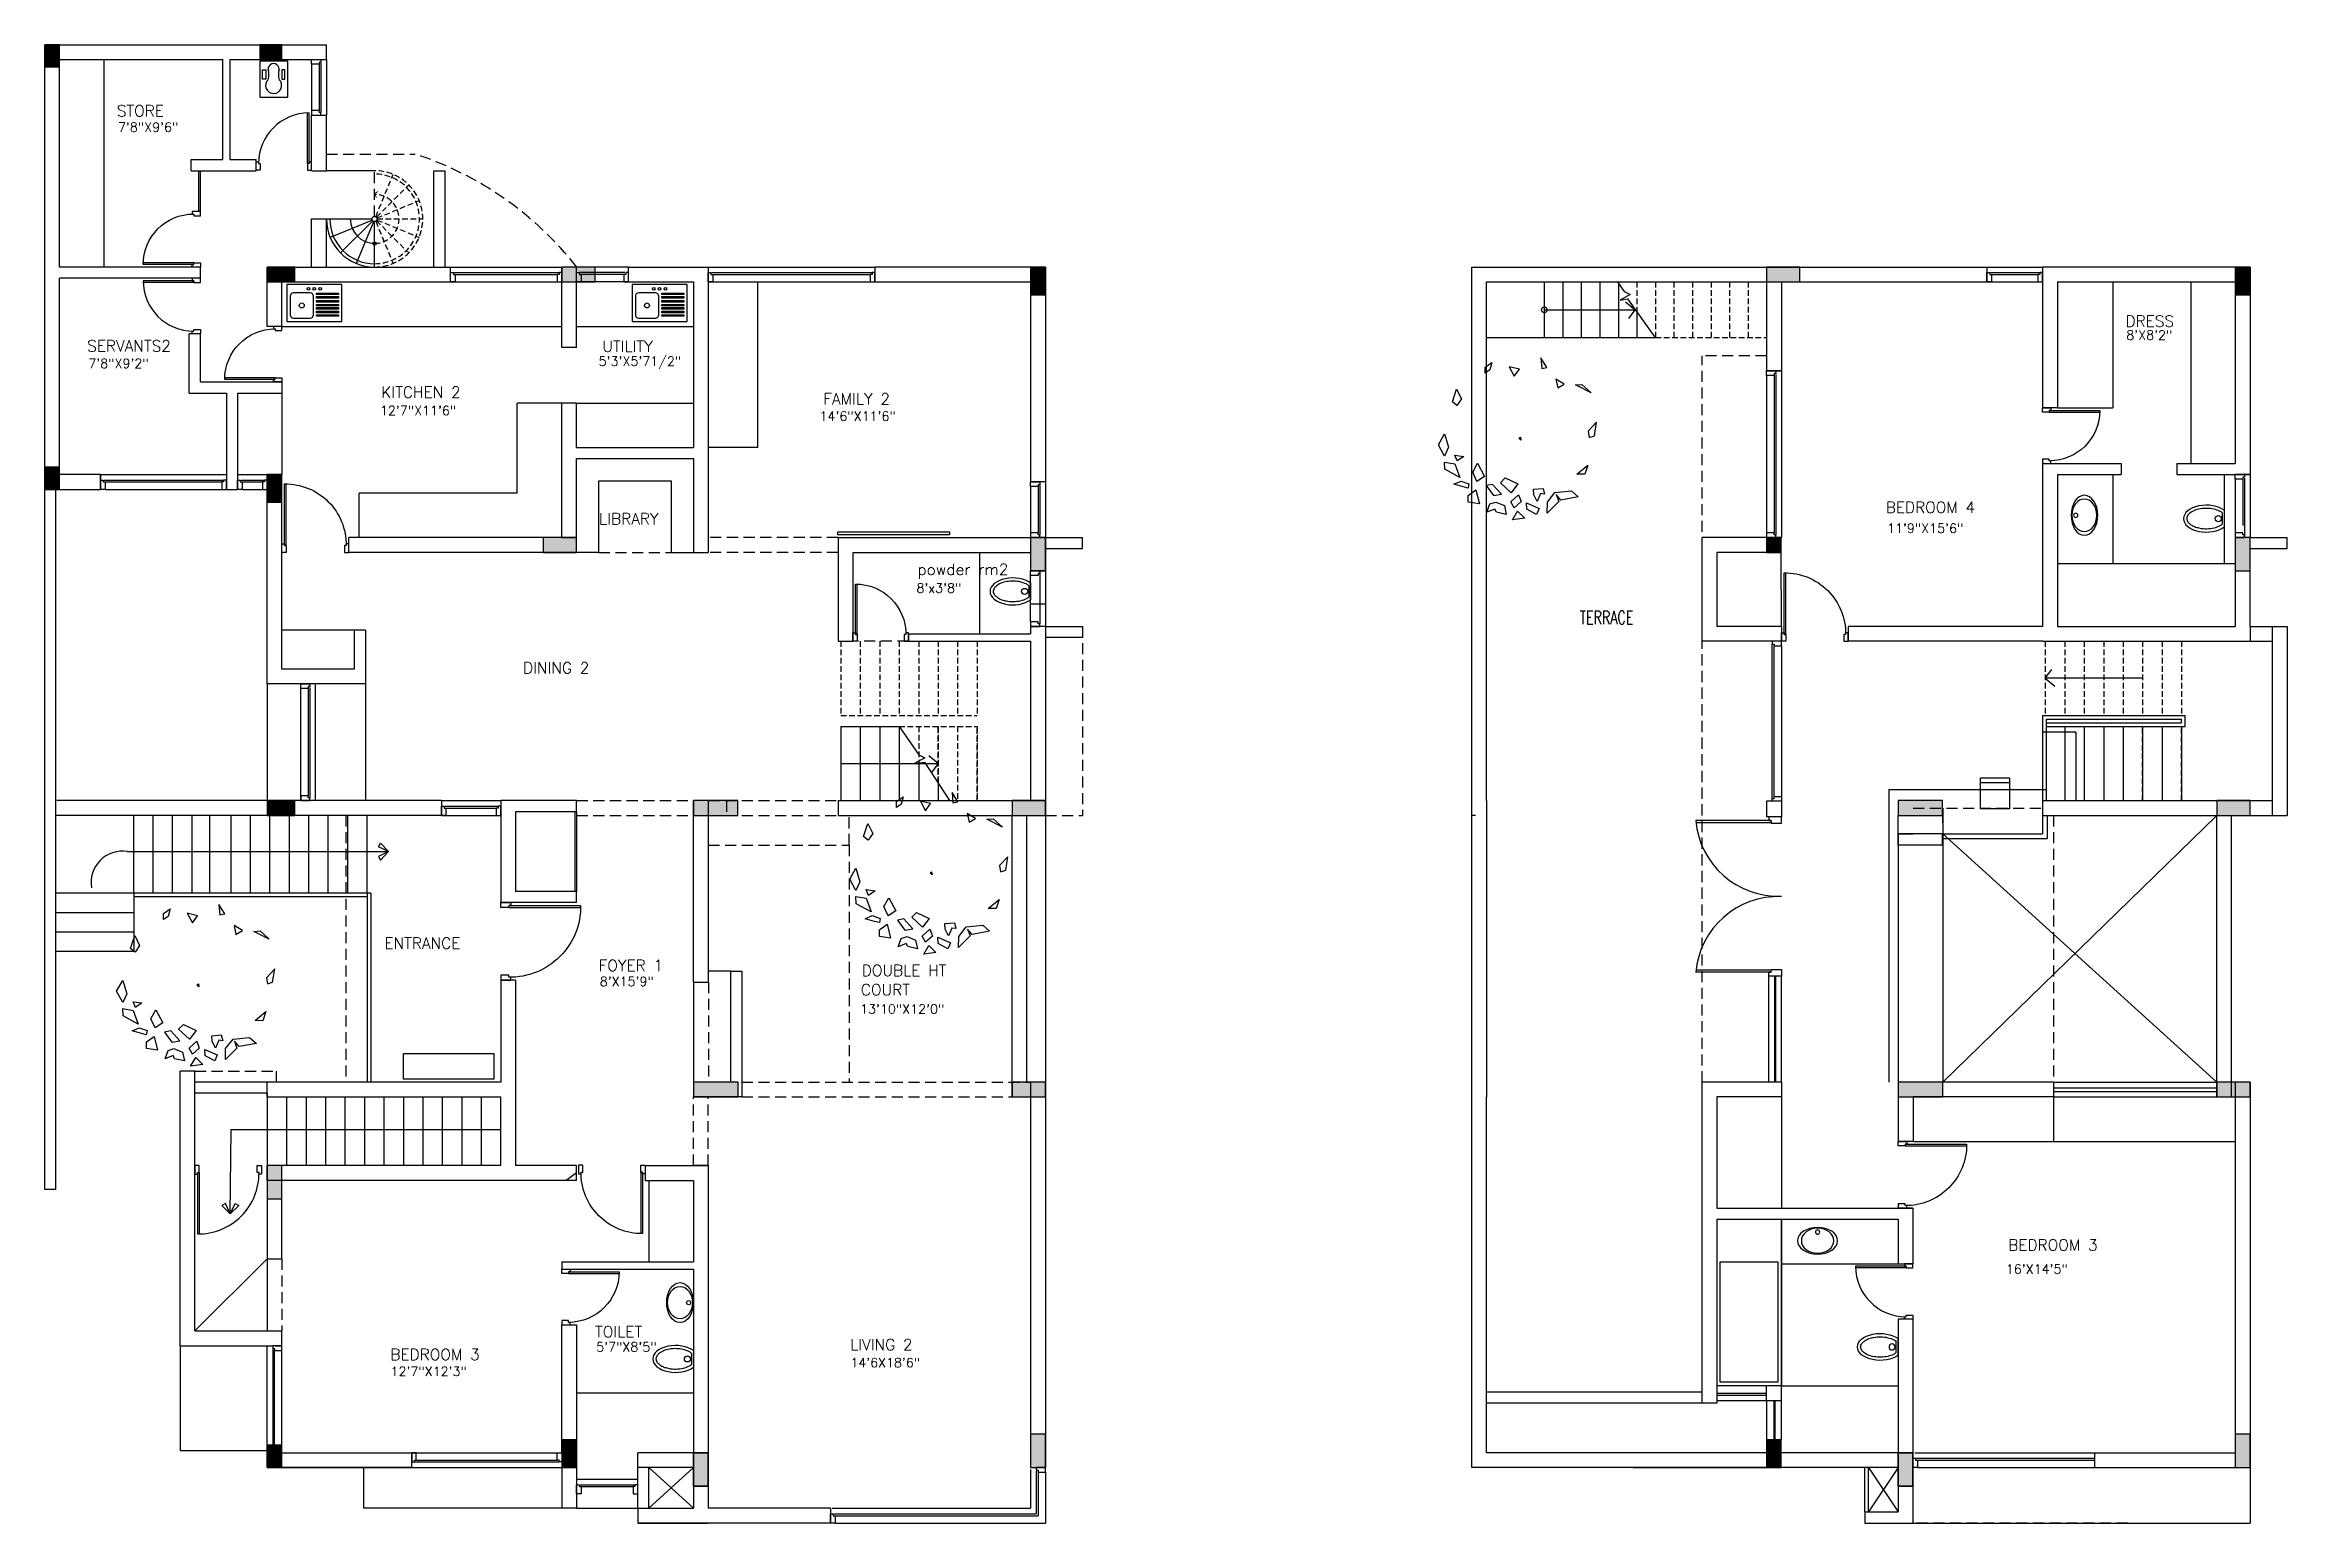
# Model space of a CAD drawing. Header units: inches. Extents: x 26246 to 28973, y 2110 to 3144.
# Drawn here: x 27762 to 28973, y 2309 to 3107 of the extents above; entities that cross this region are included whole.
import ezdxf

# ---------------------------------------------------------------- set-up
doc = ezdxf.new("R2010")
doc.units = ezdxf.units.IN
doc.header["$LTSCALE"] = 6
doc.header["$MEASUREMENT"] = 0
doc.linetypes.add('HIDDEN', pattern=[0.375, 0.25, -0.125])
doc.layers.get('0').update_dxf_attribs({"color": 8, "linetype": 'CONTINUOUS'})
doc.layers.get('Defpoints').update_dxf_attribs({"color": 8, "linetype": 'CONTINUOUS'})
for name, color, linetype in [('col', 2, 'CONTINUOUS'), ('door', 5, 'CONTINUOUS'), ('ELE', 4, 'CONTINUOUS'), ('ELEVATION1', 8, 'HIDDEN'), ('FRAME', 3, 'CONTINUOUS'), ('FURN', 32, 'CONTINUOUS'), ('HATCH', 253, 'CONTINUOUS'), ('LANDSCAPE', 8, 'CONTINUOUS'), ('SITE', 6, 'CONTINUOUS'), ('stair', 40, 'CONTINUOUS'), ('TEXT', 3, 'CONTINUOUS'), ('WALL', 7, 'CONTINUOUS'), ('window', 4, 'CONTINUOUS')]:
    doc.layers.add(name, color=color, linetype=linetype)
doc.styles.add('ATTR', font='romans.shx', dxfattribs={"width": 0.8, "height": 0.7})
doc.styles.add('ROMANS', font='romans.shx', dxfattribs={"width": 0.75, "height": 6})
doc.styles.add('SIMPLEX', font='simplex.shx', dxfattribs={"height": 6})

msp = doc.modelspace()

# ---------------------------------------------------------------- texts
at = {"layer": 'TEXT', "lineweight": -2, "ltscale": 10, "style": 'SIMPLEX'}
for s, height, p in [('STORE', 6.05, (27801.3, 3068.5)), ('7\'8"X9\'6"', 5, (27801.9, 3060.2)), ('DRESS', 6.05, (28885.3, 2955)), ('8\'X8\'2"', 5, (28885.7, 2948)), ('SERVANTS2', 6.05, (27785.3, 2941.6)), ('UTILITY', 6.05, (28063.3, 2941.4)), ('7\'8"X9\'2"', 5, (27785.9, 2932.7)), ('5\'3\'X5\'71/2"', 5, (28061.3, 2933.9)), ('KITCHEN 2', 6.05, (27944, 2916.6)), ('FAMILY 2', 6.05, (28182.5, 2913)), ('12\'7"X11\'6"', 5, (27943.3, 2907.2)), ('14\'6"X11\'6"', 5, (28180.5, 2904.2)), ('LIBRARY', 6.05, (28061.5, 2848.3)), ('11\'9"X15\'6"', 5, (28756.6, 2843.7)), ('powder rm2', 6.05, (28233.4, 2821)), ('8\'x3\'8"', 5, (28232.8, 2811.4)), ('DINING 2', 6.05, (28020.5, 2767.8)), ('ENTRANCE', 6.05, (27945.7, 2619.2)), ('FOYER 1', 6.05, (28061.3, 2607.2)), ('8\'X15\'9"', 5, (28061.9, 2599.1)), ('DOUBLE HT ', 6.05, (28203.3, 2604.5)), ('COURT', 6.05, (28202.8, 2594.1)), ('13\'10"X12\'0"', 5, (28202.4, 2584.2)), ('16\'X14\'5"', 5, (28820.7, 2443.8)), ('TOILET', 6.05, (28059.4, 2409.5)), ('LIVING 2', 6.05, (28197, 2402.5)), ('5\'7"X8\'5"', 5, (28060, 2401.8)), ('14\'6X18\'6"', 5, (28197.1, 2393.3)), ('12\'7"X12\'3"', 5, (27949, 2388.6))]:
    msp.add_text(s, height=height, dxfattribs=at).set_placement(p)
at = {"layer": 'TEXT', "ltscale": 100, "style": 'SIMPLEX'}
for s, p in [('BEDROOM 4', (28755.9, 2854.5)), ('BEDROOM 3', (28822, 2456.3)), ('BEDROOM 3', (27948.9, 2397.2))]:
    msp.add_text(s, height=6.05, dxfattribs=at).set_placement(p)
at = {"layer": 'TEXT', "style": 'ROMANS', "width": 0.7}
msp.add_text('TERRACE', height=7.15, dxfattribs=at).set_placement((28590.7, 2794.5))

# ---------------------------------------------------------------- blocks, each defined once
blk = doc.blocks.new('RECTANG')
for p, q in [((1, 1), (0, 1)), ((0, 1), (0, 0)), ((1, 0), (1, 1)), ((0, 0), (1, 0))]:
    blk.add_line(p, q)
blk = doc.blocks.new('SINK1')
at = {"color": 0}
for p, q in [((17, -4), (17, -15)), ((29, -2), (19, -2)), ((31, -15), (31, -4)), ((19, -17), (29, -17))]:
    blk.add_line(p, q, dxfattribs=at)
for points in [[(2, -3.1), (15.1, -3.1), (15.1, -4), (2, -4)], [(2, -5.2), (15.1, -5.2), (15.1, -6.2), (2, -6.2)], [(2, -7.3), (15.1, -7.3), (15.1, -8.2), (2, -8.2)], [(2, -9.2), (15.1, -9.2), (15.1, -10.1), (2, -10.1)], [(2, -11.5), (15.1, -11.5), (15.1, -12.5), (2, -12.5)], [(2, -13.8), (15.1, -13.8), (15.1, -14.8), (2, -14.8)], [(2, -16), (15.1, -16), (15.1, -16.9), (2, -16.9)]]:
    blk.add_lwpolyline(points, close=True, dxfattribs=at)
for centre, radius in [((24, -9.5), 1.5), ((13, -19.5), 0.791), ((16.5, -19.5), 0.791), ((20, -19.5), 0.791)]:
    blk.add_circle(centre, radius, dxfattribs=at)
for centre, start, end in [((19, -4), 90, 180), ((29, -4), 0, 90), ((19, -15), 180, 270), ((29, -15), 270, 360)]:
    blk.add_arc(centre, 2, start, end, dxfattribs=at)
at = {"color": 0, "xscale": 22, "yscale": 33, "zscale": 22, "rotation": 90}
blk.add_blockref('RECTANG', (33, -22), dxfattribs=at)
blk = doc.blocks.new('FRAME')
at = {"layer": 'FRAME', "lineweight": -2}
for p, q in [((-2.5, 4), (-2.5, 0)), ((-1.5, 4), (-2.5, 4)), ((-2.5, 0), (0, 0)), ((-1.5, 5), (-1.5, 4)), ((0, 5), (-1.5, 5)), ((0, 0), (0, 5))]:
    blk.add_line(p, q, dxfattribs=at)
blk = doc.blocks.new('DOOR')
at = {"layer": 'door'}
for p, q in [((-2.5, 4), (-2.5, 40)), ((-1.5, 4), (-1.5, 40))]:
    blk.add_line(p, q, dxfattribs=at)
blk.add_arc((-2, 4.5), 35.5, 89.2112, 180.7667, dxfattribs=at)
at = {"layer": 'FRAME', "xscale": -1}
blk.add_blockref('FRAME', (-39, 0), dxfattribs=at)
at = {"layer": 'FRAME'}
blk.add_blockref('FRAME', (0, 0), dxfattribs=at)
blk = doc.blocks.new('DEC3')
for p, q in [((29.02, -47.153), (29.357, -38.501)), ((34.757, -39.367), (29.02, -47.153)), ((29.357, -38.501), (33.069, -35.906)), ((33.069, -35.906), (34.757, -39.367))]:
    blk.add_line(p, q)
for points in [[(-23.621, 52.778), (-27.333, 49.317), (-21.259, 44.991), (-11.81, 49.317)], [(-11.473, 55.806), (-9.448, 50.615), (-4.049, 48.019), (-2.362, 50.615), (-5.399, 52.345)], [(4.724, 57.536), (1.35, 54.076), (2.362, 47.587), (11.136, 52.778)], [(19.234, 53.21), (16.535, 47.587), (18.559, 43.693), (24.633, 41.098), (30.032, 44.558), (23.958, 48.452), (21.596, 47.587)], [(-30.37, 46.289), (-39.143, 43.693), (-41.505, 35.041), (-32.732, 39.8)], [(-25.645, 40.665), (-20.584, 36.771), (-21.596, 42.395)], [(-1.35, 42.828), (-8.099, 40.232), (-10.123, 33.311), (0, 36.339)], [(5.399, 40.232), (14.173, 41.53), (17.547, 36.771), (8.099, 36.339)], [(30.707, 37.204), (25.983, 35.906), (26.32, 28.552), (31.045, 30.715)], [(35.769, 44.126), (34.082, 37.204), (41.168, 37.204)], [(11.136, 31.58), (11.136, 26.822), (20.584, 23.361), (21.596, 31.148)], [(39.143, 22.496), (34.082, 20.765), (31.045, 18.17), (35.431, 12.978), (39.143, 15.141), (36.781, 16.872)], [(37.794, 31.58), (34.419, 28.552), (43.53, 25.091), (45.217, 29.417)], [(49.941, 23.361), (44.542, 17.737), (43.53, 9.085), (50.954, 0), (57.365, -0.432), (50.279, 9.95), (45.217, 9.517), (49.941, 11.681)], [(-58.04, 6.489), (-50.616, 9.085), (-49.604, 14.709), (-53.653, 15.141)], [(0, 0), (-2.025, 0), (-1.687, -1.297)], [(45.217, -11.247), (46.23, -21.197), (49.266, -15.141)], [(-51.628, -16.006), (-54.665, -19.034), (-53.653, -24.658), (-50.954, -19.899)], [(-42.855, -31.147), (-35.431, -28.984), (-36.444, -35.04)], [(-25.645, -46.721), (-23.621, -49.749), (-31.382, -51.479)], [(-13.16, -48.451), (-7.761, -44.99), (-6.411, -50.181)], [(-0.337, -55.373), (2.7, -58.834), (11.473, -59.266)]]:
    blk.add_lwpolyline(points, close=True)
at = {"style": 'ATTR', "width": 0.8, "flags": 9}
blk.add_attdef('ESTCODE', (0, 0), '', height=0.7, dxfattribs=at)
blk = doc.blocks.new('WC')
at = {"layer": 'FURN'}
for p, q in [((20.3, 0.7), (20.3, -5.4)), ((21.3, 2.1), (21.3, -6.9))]:
    blk.add_line(p, q, dxfattribs=at)
blk.add_circle((18.1, -2.4), 1.64, dxfattribs=at)
blk.add_ellipse((11.7, -2.4), major_axis=(12.3, 0), ratio=0.590185, start_param=0.666986, end_param=5.616199, dxfattribs=at)
blk.add_open_spline([(20.3, 0.7), (19.9, 1.1), (19.4, 1.4), (17.9, 2.1), (16.9, 2.4), (14.6, 3), (13.4, 3.1), (10.9, 3.2), (9.7, 3.1), (7.3, 2.7), (6.2, 2.4), (4.3, 1.6), (3.5, 1.1), (2.3, 0.2), (2, -0.2), (1.4, -1), (1.3, -1.4), (1.1, -2.1), (1.1, -2.4), (1.2, -3.2), (1.3, -3.5), (1.8, -4.3), (2.2, -4.7), (3.1, -5.5), (3.6, -5.9), (4.9, -6.6), (5.6, -6.9), (7.2, -7.3), (8.1, -7.5), (10.3, -7.9), (11.6, -7.9), (14.3, -7.7), (15.6, -7.5), (17.9, -6.8), (19, -6.3), (20, -5.7), (20.1, -5.6), (20.3, -5.4)], degree=3, knots=[0.666986, 0.666986, 0.666986, 0.666986, 0.870667, 0.870667, 1.198761, 1.198761, 1.526855, 1.526855, 1.854949, 1.854949, 2.183043, 2.183043, 2.511137, 2.511137, 2.756166, 2.756166, 3.001195, 3.001195, 3.246224, 3.246224, 3.491253, 3.491253, 3.736282, 3.736282, 3.981311, 3.981311, 4.22634, 4.22634, 4.471369, 4.471369, 4.829101, 4.829101, 5.186834, 5.186834, 5.544567, 5.544567, 5.616199, 5.616199, 5.616199, 5.616199], dxfattribs=at)
blk = doc.blocks.new('SINK')
at = {"layer": 'FURN'}
blk.add_circle((0, -9.9), 0.939, dxfattribs=at)
for major_axis, ratio in [((9, 0), 0.666667), ((7.31, 0), 0.765268)]:
    blk.add_ellipse((0, -6), major_axis=major_axis, ratio=ratio, dxfattribs=at)
blk = doc.blocks.new('DOOR1')
at = {"layer": 'door'}
for p, q in [((-2.5, 4), (-2.5, 34)), ((-1.5, 4), (-1.5, 34))]:
    blk.add_line(p, q, dxfattribs=at)
blk.add_arc((-1.5, 4), 30, 90.0188, 179.9547, dxfattribs=at)
at = {"layer": 'FRAME', "xscale": -1}
blk.add_blockref('FRAME', (-33, 0), dxfattribs=at)
at = {"layer": 'FRAME'}
blk.add_blockref('FRAME', (0, 0), dxfattribs=at)

# ---------------------------------------------------------------- hatches: boundary and pattern name
at = {"layer": 'col'}
for points in [[(28284.4, 2547.2), (28284.4, 2539.2), (28302.4, 2539.2), (28302.4, 2547.2)], [(28284.4, 2547.2), (28284.4, 2539.2), (28302.4, 2539.2), (28302.4, 2547.2)], [(28284.4, 2547.2), (28284.4, 2539.2), (28302.4, 2539.2), (28302.4, 2547.2)], [(28934.5, 2547.2), (28934.5, 2539.2), (28952.5, 2539.2), (28952.5, 2547.2)], [(28934.5, 2547.2), (28934.5, 2539.2), (28952.5, 2539.2), (28952.5, 2547.2)], [(28934.5, 2547.2), (28934.5, 2539.2), (28952.5, 2539.2), (28952.5, 2547.2)]]:
    msp.add_hatch(color=256, dxfattribs=at).paths.add_polyline_path(points)
at = {"layer": 'HATCH', "lineweight": -2}
for points in [[(27762.4, 3095.2), (27770.4, 3095.2), (27770.4, 3107.2), (27762.4, 3107.2)], [(27878.4, 3107.2), (27878.4, 3099.2), (27890.4, 3099.2), (27890.4, 3107.2)], [(27897.4, 2979.2), (27897.4, 2987.2), (27882.4, 2987.2), (27882.4, 2979.2)], [(28059.5, 2979.2), (28059.5, 2987.2), (28041.5, 2987.2), (28041.5, 2979.2)], [(28294.4, 2972.2), (28302.4, 2972.2), (28302.4, 2987.2), (28294.4, 2987.2)], [(28709.6, 2979.2), (28709.6, 2987.2), (28691.6, 2987.2), (28691.6, 2979.2)], [(28944.5, 2972.2), (28952.5, 2972.2), (28952.5, 2987.2), (28944.5, 2987.2)], [(27762.4, 2867.2), (27770.4, 2867.2), (27770.4, 2879.2), (27762.4, 2879.2)], [(27882.4, 2860.2), (27890.4, 2860.2), (27890.4, 2875.2), (27882.4, 2875.2)], [(28049.4, 2833.2), (28049.4, 2841.2), (28031.4, 2841.2), (28031.4, 2833.2)], [(28294.4, 2823.2), (28302.4, 2823.2), (28302.4, 2841.2), (28294.4, 2841.2)], [(28944.5, 2823.2), (28952.5, 2823.2), (28952.5, 2841.2), (28944.5, 2841.2)], [(27897.4, 2691.2), (27897.4, 2699.2), (27882.4, 2699.2), (27882.4, 2691.2)], [(28112.4, 2691.2), (28136.4, 2691.2), (28136.4, 2699.2), (28112.4, 2699.2)], [(28302.4, 2691.2), (28302.4, 2699.2), (28284.4, 2699.2), (28284.4, 2691.2)], [(28762.5, 2691.2), (28786.5, 2691.2), (28786.5, 2699.2), (28762.5, 2699.2)], [(28952.5, 2691.2), (28952.5, 2699.2), (28934.5, 2699.2), (28934.5, 2691.2)], [(28112.5, 2539.2), (28136.5, 2539.2), (28136.5, 2547.2), (28112.5, 2547.2)], [(28284.4, 2547.2), (28284.4, 2539.2), (28302.4, 2539.2), (28302.4, 2547.2)], [(28762.6, 2539.2), (28786.6, 2539.2), (28786.6, 2547.2), (28762.6, 2547.2)], [(28934.5, 2547.2), (28934.5, 2539.2), (28952.5, 2539.2), (28952.5, 2547.2)], [(27890.4, 2502.2), (27882.4, 2502.2), (27882.4, 2484.2), (27890.4, 2484.2)], [(27882.4, 2339.2), (27890.4, 2339.2), (27890.4, 2351.2), (27882.4, 2351.2)], [(28041.4, 2339.2), (28049.4, 2339.2), (28049.4, 2354.2), (28041.4, 2354.2)], [(28294.4, 2339.2), (28302.4, 2339.2), (28302.4, 2357.2), (28294.4, 2357.2)], [(28691.5, 2339.2), (28699.5, 2339.2), (28699.5, 2354.2), (28691.5, 2354.2)], [(28944.5, 2339.2), (28952.5, 2339.2), (28952.5, 2357.2), (28944.5, 2357.2)], [(28120.4, 2347.2), (28112.4, 2347.2), (28112.4, 2329.2), (28120.4, 2329.2)], [(28770.5, 2347.2), (28762.5, 2347.2), (28762.5, 2329.2), (28770.5, 2329.2)]]:
    msp.add_hatch(color=256, dxfattribs=at).paths.add_polyline_path(points)
at = {"layer": 'HATCH', "linetype": 'Continuous', "lineweight": -2, "ltscale": 2}
h = msp.add_hatch(dxfattribs=at)
h.set_pattern_fill('ANSI31', color=256, style=0)
h.set_pattern_definition([(45, (4496.47733, 0), (-0.08838834765, 0.08838834765), [])])
h.paths.add_polyline_path([(28699.5, 2833.2), (28699.5, 2841.2), (28691.6, 2841.2), (28691.6, 2833.2)])

# ---------------------------------------------------------------- linework, layer by layer
at = {"layer": 'col', "lineweight": -2}
for points in [[(27762.4, 3095.2), (27770.4, 3095.2), (27770.4, 3107.2), (27762.4, 3107.2)], [(27878.4, 3107.2), (27878.4, 3099.2), (27890.4, 3099.2), (27890.4, 3107.2)], [(27897.4, 2979.2), (27897.4, 2987.2), (27882.4, 2987.2), (27882.4, 2979.2)], [(28294.4, 2972.2), (28302.4, 2972.2), (28302.4, 2987.2), (28294.4, 2987.2)], [(28944.5, 2972.2), (28952.5, 2972.2), (28952.5, 2987.2), (28944.5, 2987.2)], [(27762.4, 2867.2), (27770.4, 2867.2), (27770.4, 2879.2), (27762.4, 2879.2)], [(27882.4, 2860.2), (27890.4, 2860.2), (27890.4, 2875.2), (27882.4, 2875.2)], [(27897.4, 2691.2), (27897.4, 2699.2), (27882.4, 2699.2), (27882.4, 2691.2)], [(28112.4, 2691.2), (28136.4, 2691.2), (28136.4, 2699.2), (28112.4, 2699.2)], [(28762.5, 2691.2), (28786.5, 2691.2), (28786.5, 2699.2), (28762.5, 2699.2)], [(28112.5, 2539.2), (28136.5, 2539.2), (28136.5, 2547.2), (28112.5, 2547.2)], [(28762.6, 2539.2), (28786.6, 2539.2), (28786.6, 2547.2), (28762.6, 2547.2)], [(27882.4, 2339.2), (27890.4, 2339.2), (27890.4, 2351.2), (27882.4, 2351.2)], [(28041.4, 2339.2), (28049.4, 2339.2), (28049.4, 2354.2), (28041.4, 2354.2)], [(28691.5, 2339.2), (28699.5, 2339.2), (28699.5, 2354.2), (28691.5, 2354.2)], [(28112.4, 2347.2), (28120.4, 2347.2), (28120.4, 2329.2), (28112.4, 2329.2)], [(28762.5, 2347.2), (28770.5, 2347.2), (28770.5, 2329.2), (28762.5, 2329.2)]]:
    msp.add_lwpolyline(points, close=True, dxfattribs=at)
at = {"layer": 'col'}
for points in [[(28059.5, 2979.2), (28059.5, 2987.2), (28041.5, 2987.2), (28041.5, 2979.2)], [(28059.5, 2979.2), (28059.5, 2987.2), (28041.5, 2987.2), (28041.5, 2979.2)], [(28709.6, 2979.2), (28709.6, 2987.2), (28691.6, 2987.2), (28691.6, 2979.2)], [(28709.6, 2979.2), (28709.6, 2987.2), (28691.6, 2987.2), (28691.6, 2979.2)], [(28049.4, 2833.2), (28049.4, 2841.2), (28031.4, 2841.2), (28031.4, 2833.2)], [(28049.4, 2833.2), (28049.4, 2841.2), (28031.4, 2841.2), (28031.4, 2833.2)], [(28294.4, 2823.2), (28302.4, 2823.2), (28302.4, 2841.2), (28294.4, 2841.2)], [(28294.4, 2823.2), (28302.4, 2823.2), (28302.4, 2841.2), (28294.4, 2841.2)], [(28699.5, 2833.2), (28699.5, 2841.2), (28691.6, 2841.2), (28691.6, 2833.2)], [(28699.5, 2833.2), (28699.5, 2841.2), (28691.6, 2841.2), (28691.6, 2833.2)], [(28944.5, 2823.2), (28952.5, 2823.2), (28952.5, 2841.2), (28944.5, 2841.2)], [(28944.5, 2823.2), (28952.5, 2823.2), (28952.5, 2841.2), (28944.5, 2841.2)], [(28302.4, 2691.2), (28302.4, 2699.2), (28284.4, 2699.2), (28284.4, 2691.2)], [(28302.4, 2691.2), (28302.4, 2699.2), (28284.4, 2699.2), (28284.4, 2691.2)], [(28952.5, 2691.2), (28952.5, 2699.2), (28934.5, 2699.2), (28934.5, 2691.2)], [(28952.5, 2691.2), (28952.5, 2699.2), (28934.5, 2699.2), (28934.5, 2691.2)], [(28284.4, 2547.2), (28284.4, 2539.2), (28302.4, 2539.2), (28302.4, 2547.2)], [(28284.4, 2547.2), (28284.4, 2539.2), (28302.4, 2539.2), (28302.4, 2547.2)], [(28284.4, 2547.2), (28284.4, 2539.2), (28302.4, 2539.2), (28302.4, 2547.2)], [(28284.4, 2547.2), (28284.4, 2539.2), (28302.4, 2539.2), (28302.4, 2547.2)], [(28934.5, 2547.2), (28934.5, 2539.2), (28952.5, 2539.2), (28952.5, 2547.2)], [(28934.5, 2547.2), (28934.5, 2539.2), (28952.5, 2539.2), (28952.5, 2547.2)], [(28934.5, 2547.2), (28934.5, 2539.2), (28952.5, 2539.2), (28952.5, 2547.2)], [(28934.5, 2547.2), (28934.5, 2539.2), (28952.5, 2539.2), (28952.5, 2547.2)], [(27890.4, 2502.2), (27882.4, 2502.2), (27882.4, 2484.2), (27890.4, 2484.2)], [(28294.4, 2339.2), (28302.4, 2339.2), (28302.4, 2357.2), (28294.4, 2357.2)], [(28294.4, 2339.2), (28302.4, 2339.2), (28302.4, 2357.2), (28294.4, 2357.2)], [(28944.5, 2339.2), (28952.5, 2339.2), (28952.5, 2357.2), (28944.5, 2357.2)], [(28944.5, 2339.2), (28952.5, 2339.2), (28952.5, 2357.2), (28944.5, 2357.2)], [(28120.4, 2347.2), (28112.4, 2347.2), (28112.4, 2329.2), (28120.4, 2329.2)], [(28770.5, 2347.2), (28762.5, 2347.2), (28762.5, 2329.2), (28770.5, 2329.2)]]:
    msp.add_lwpolyline(points, close=True, dxfattribs=at)
at = {"layer": 'Defpoints', "linetype": 'Continuous', "lineweight": -2, "ltscale": 2}
for points in [[(28611.2, 2979.2), (28614.7, 2974), (28618, 2972.4), (28612.6, 2969.4), (28616.6, 2970), (28631.3, 2949.3)], [(28223.5, 2739.2), (28234, 2723.9), (28237.3, 2722.2), (28231.8, 2719.2), (28237.1, 2720), (28250.6, 2699.2)]]:
    msp.add_lwpolyline(points, dxfattribs=at)
at = {"layer": 'door', "linetype": 'Continuous', "lineweight": -2, "ltscale": 2}
for p, q in [((28266.9, 2833.2), (28266.9, 2789.2)), ((27882.4, 2494.2), (27882.4, 2451.9)), ((27890.4, 2451.9), (27890.4, 2494.2)), ((27882.4, 2451.9), (27890.4, 2451.9))]:
    msp.add_line(p, q, dxfattribs=at)
at = {"layer": 'door'}
for p, q in [((28694.1, 2688.4), (28653.4, 2688.4)), ((28694.1, 2687.2), (28653.4, 2687.2)), ((27938.4, 2649.2), (27810.4, 2649.2)), ((27936.4, 2647.2), (27810.4, 2647.2)), ((27936.4, 2649.2), (27936.4, 2547.2)), ((27936.4, 2647.2), (27936.4, 2547.2)), ((27938.4, 2649.2), (27938.4, 2547.2)), ((28694.1, 2607.7), (28653.4, 2607.7)), ((28694.1, 2606.5), (28653.4, 2606.5))]:
    msp.add_line(p, q, dxfattribs=at)
for centre, start, end in [((28698, 2692.3), 184.983, 271.9722), ((28698, 2602.6), 88.0278, 175.017)]:
    msp.add_arc(centre, 44.8, start, end, dxfattribs=at)
at = {"layer": 'ELE', "color": 8, "linetype": 'Continuous', "ltscale": 4}
for p, q in [((28786.6, 2547.2), (28934.5, 2691.2)), ((28786.6, 2681.2), (28934.5, 2547.2))]:
    msp.add_line(p, q, dxfattribs=at)
at = {"layer": 'ELEVATION1', "ltscale": 4}
for p, q in [((27914.4, 3048.1), (27962.2, 3048.1)), ((27940.4, 3014.5), (27940.4, 3039.2)), ((28656.8, 2547.2), (28656.8, 2939.2)), ((28691.6, 2939.2), (28656.8, 2939.2)), ((28061.4, 2833.2), (28100.4, 2833.2)), ((28190.5, 2841.2), (28120.4, 2841.2)), ((28190.5, 2833.2), (28120.4, 2833.2)), ((28228.5, 2785.2), (28198.5, 2785.2)), ((28302.4, 2793.2), (28322.4, 2793.2)), ((28322.4, 2793.2), (28322.4, 2691.2)), ((27924.9, 2691.2), (27924.9, 2547.2)), ((28196.5, 2675.2), (28196.5, 2691.2)), ((28302.4, 2691.2), (28322.4, 2691.2)), ((28770.6, 2695.2), (28840.5, 2695.2)), ((28846.5, 2691.2), (28846.5, 2547.2)), ((28120.5, 2675.2), (28196.5, 2675.2)), ((28120.5, 2601.2), (28120.5, 2547.2)), ((27843.4, 2553.2), (27887.3, 2553.2)), ((27887.3, 2553.2), (27887.3, 2547.2)), ((28138.5, 2547.2), (28294.4, 2547.2)), ((28112.4, 2502.2), (28112.4, 2539.2)), ((28120.4, 2502.2), (28120.4, 2539.2)), ((28138.5, 2539.2), (28286.4, 2539.2)), ((27890.4, 2451.9), (27890.4, 2412.9)), ((28886.4, 2309.2), (28770.5, 2309.2))]:
    msp.add_line(p, q, dxfattribs=at)
at = {"layer": 'ELEVATION1', "color": 8, "linetype": 'Continuous', "ltscale": 10}
for p, q in [((27972.4, 2987.2), (27972.4, 3039.2)), ((27972.4, 3039.2), (27978.4, 3039.2)), ((27978.4, 2987.2), (27978.4, 3039.2)), ((27835.4, 2404.9), (27835.4, 2348.2)), ((27882.4, 2348.2), (27835.4, 2348.2))]:
    msp.add_line(p, q, dxfattribs=at)
at = {"layer": 'ELEVATION1', "ltscale": 2}
for p, q in [((27941, 3014.4), (27950.4, 3037.2)), ((27941.4, 3014.1), (27958.8, 3031.5)), ((27941.7, 3013.7), (27964.5, 3023.1)), ((27941.8, 3013.2), (27966.4, 3013.2)), ((27941, 3011.9), (27950.4, 2989.1)), ((27941.4, 3012.2), (27958.8, 2994.8)), ((27941.7, 3012.6), (27964.5, 3003.2))]:
    msp.add_line(p, q, dxfattribs=at)
at = {"layer": 'ELEVATION1', "color": 8, "ltscale": 4}
for p, q in [((28049.4, 2699.2), (28112.5, 2699.2)), ((28120.5, 2699.2), (28190.5, 2699.2)), ((28049.4, 2691.2), (28112.5, 2691.2)), ((28120.5, 2691.2), (28190.5, 2691.2)), ((28196.5, 2675.2), (28196.5, 2547.2))]:
    msp.add_line(p, q, dxfattribs=at)
at = {"layer": 'ELEVATION1', "linetype": 'Continuous', "lineweight": -2, "ltscale": 2}
for p, q in [((28786.5, 2691.2), (28786.5, 2687.2)), ((28049.4, 2498.2), (28043.8, 2494.2)), ((28082.4, 2317.2), (28082.4, 2339.2)), ((28088.4, 2317.2), (28088.4, 2339.2)), ((28112.4, 2339.2), (28088.4, 2317.2)), ((28088.4, 2339.2), (28112.4, 2317.2)), ((28744.6, 2315.2), (28744.6, 2339.2)), ((28746.6, 2315.2), (28746.6, 2339.2)), ((28762.5, 2339.2), (28746.6, 2315.2)), ((28746.6, 2339.2), (28762.5, 2315.2))]:
    msp.add_line(p, q, dxfattribs=at)
at = {"layer": 'ELEVATION1', "color": 5, "linetype": 'Continuous', "lineweight": -2, "ltscale": 2}
msp.add_line((28699.6, 2473.2), (28699.6, 2383.2), dxfattribs=at)
at = {"layer": 'ELEVATION1', "ltscale": 4, "const_width": 0.456}
msp.add_lwpolyline([(27942.2, 3028), (27940.4, 3026.8), (27941.4, 3024.7)], dxfattribs=at)
at = {"layer": 'ELEVATION1', "ltscale": 2}
for radius in [26, 24.2, 13.2]:
    msp.add_arc((27940.4, 3013.2), radius, 270, 90, dxfattribs=at)
at = {"layer": 'ELEVATION1', "ltscale": 4}
msp.add_arc((27905.5, 2874.2), 183, 38.1279, 71.9308, dxfattribs=at)
at = {"layer": 'FURN'}
for p, q in [((27794.4, 2987.2), (27794.4, 3099.2)), ((28147.2, 2889.8), (28147.2, 2979.2)), ((28878.5, 2979.2), (28878.5, 2911.2)), ((28920.5, 2979.2), (28920.5, 2881.2)), ((27890.4, 2955.2), (28041.4, 2955.2)), ((28049.4, 2955.2), (28112.4, 2955.2)), ((27890.4, 2919.2), (27890.4, 2875.2)), ((28017.4, 2865.2), (28017.4, 2913.8)), ((28041.4, 2913.8), (28017.4, 2913.8)), ((28848.5, 2911.2), (28878.5, 2911.2)), ((28147.2, 2889.8), (28120.4, 2889.8)), ((28061.4, 2871.8), (28100.4, 2871.8)), ((28061.4, 2833.2), (28061.4, 2871.8)), ((28100.4, 2871.8), (28100.4, 2833.2)), ((28878.5, 2875.2), (28878.5, 2827.2)), ((28938.5, 2875.2), (28938.5, 2827.2)), ((28017.4, 2865.2), (27932, 2865.2)), ((27932, 2841.2), (27932, 2865.2)), ((28061.4, 2833.2), (28049.4, 2833.2)), ((28100.4, 2833.2), (28112.4, 2833.2)), ((28699.6, 2793.2), (28699.5, 2833.2)), ((28848.5, 2827.2), (28944.5, 2827.2)), ((27929.4, 2791.2), (27890.4, 2791.2)), ((27900.5, 2699.2), (27900.5, 2762.2)), ((27908.5, 2699.2), (27908.5, 2762.2)), ((28840.5, 2736.2), (28840.5, 2705.2)), ((28858.5, 2736.2), (28858.5, 2699.2)), ((28757.6, 2705.2), (28757.6, 2547.2)), ((28762.6, 2681.2), (28762.5, 2691.2)), ((28786.6, 2695.2), (28786.6, 2547.2)), ((28762.6, 2681.2), (28762.6, 2547.2)), ((28132.5, 2607.2), (28120.5, 2607.2)), ((28112.5, 2601.2), (28112.5, 2547.2)), ((28088.4, 2494.2), (28088.4, 2450.2)), ((28699.5, 2473.2), (28699.5, 2383.2)), ((28699.6, 2449.2), (28770.5, 2449.2)), ((28112.4, 2379.3), (28049.4, 2379.3)), ((28699.5, 2383.2), (28762.5, 2383.2))]:
    msp.add_line(p, q, dxfattribs=at)
at = {"layer": 'FURN', "linetype": 'Continuous', "lineweight": -2, "ltscale": 2}
for p, q in [((28858.5, 2736.2), (28840.5, 2736.2)), ((28757.6, 2705.2), (28786.5, 2705.2)), ((28786.5, 2705.2), (28842.1, 2705.2)), ((28807, 2709), (28822.7, 2709))]:
    msp.add_line(p, q, dxfattribs=at)
at = {"layer": 'FURN', "lineweight": -2, "ltscale": 2}
msp.add_line((28302.4, 2691.2), (28302.4, 2547.2), dxfattribs=at)
at = {"layer": 'FURN', "lineweight": -2, "ltscale": 10}
msp.add_line((27810.4, 2649.2), (27810.4, 2647.2), dxfattribs=at)
at = {"layer": 'FURN', "lineweight": -2}
for p, q in [((28699.6, 2539.2), (28699.6, 2479.2)), ((28846.5, 2539.2), (28846.5, 2515.2)), ((28770.6, 2515.2), (28944.5, 2515.2))]:
    msp.add_line(p, q, dxfattribs=at)
at = {"layer": 'FURN'}
for points in [[(27878.4, 3078.9), (27893.5, 3078.9), (27893.5, 3098.4), (27878.4, 3098.4)], [(27881.6, 3088.6), (27879.8, 3088.6), (27879.8, 3093.7), (27881.6, 3093.7)], [(27890.3, 3088.6), (27892, 3088.6), (27892, 3093.7), (27890.3, 3093.7)], [(27956, 2562.6), (28004.8, 2562.6), (28004.8, 2548.9), (27956, 2548.9)]]:
    msp.add_lwpolyline(points, close=True, dxfattribs=at)
at = {"layer": 'FURN', "linetype": 'Continuous', "lineweight": -2, "ltscale": 2}
msp.add_lwpolyline([(28807, 2711.4), (28822.7, 2711.4), (28822.7, 2694.8), (28807, 2694.8)], close=True, dxfattribs=at)
at = {"layer": 'FURN'}
msp.add_lwpolyline([(28666.6, 2450.2), (28697.6, 2450.2), (28697.6, 2385.2), (28666.6, 2385.2), (28666.6, 2450.2)], dxfattribs=at)
at = {"layer": 'FURN', "ltscale": 10}
for centre, radius, start, end in [((27885.9, 3085.2), 4.34, 134.1317, 45.8683), ((27874.6, 3091.2), 8.75, 340.9659, 17.3133), ((27885.9, 3094.1), 2.96, 336.946, 203.054), ((27897.2, 3091.2), 8.75, 162.6867, 199.0341)]:
    msp.add_arc(centre, radius, start, end, dxfattribs=at)
at = {"layer": 'SITE', "linetype": 'Continuous'}
for p, q in [((27906.4, 3013.2), (27914.4, 3013.2)), ((27906.4, 2987.2), (27906.4, 3013.2)), ((27914.4, 2987.2), (27914.4, 3013.2)), ((28532.5, 2691.2), (28532.5, 2987.2)), ((28532.5, 2987.2), (28691.6, 2987.2)), ((28532.5, 2339.2), (28532.5, 2987.2)), ((28540.5, 2699.2), (28540.5, 2979.2)), ((28540.5, 2979.2), (28691.6, 2979.2)), ((28049.4, 2913.8), (28112.4, 2913.8)), ((28540.5, 2699.2), (28540.5, 2699.2)), ((28540.5, 2699.2), (28540.5, 2539.2)), ((28534.5, 2691.2), (28532.5, 2691.2)), ((28540.5, 2539.2), (28540.5, 2539.2)), ((28540.5, 2347.2), (28540.5, 2539.2)), ((28656.8, 2379.9), (28540.5, 2379.9)), ((28656.8, 2373.9), (28540.5, 2373.9)), ((28691.5, 2339.2), (28532.5, 2339.2)), ((28691.5, 2347.2), (28540.5, 2347.2)), ((28619.5, 2339.2), (28691.5, 2339.2)), ((28691.5, 2347.2), (28691.5, 2339.2))]:
    msp.add_line(p, q, dxfattribs=at)
at = {"layer": 'stair'}
for p, q in [((27940.4, 3039.2), (27914.4, 3039.2)), ((27914.4, 3013.2), (27939.1, 3013.2)), ((27939.2, 3012.6), (27916.4, 3003.2)), ((27939.5, 3012.2), (27922, 2994.8)), ((27939.9, 3011.9), (27930.5, 2989.1)), ((27940.4, 2987.2), (27940.4, 3011.8)), ((28571.6, 2979.2), (28571.6, 2949.2)), ((28581.6, 2979.2), (28581.6, 2949.2)), ((28591.6, 2979.2), (28591.6, 2949.2)), ((28601.6, 2979.2), (28601.6, 2949.2)), ((28611.6, 2979.2), (28611.6, 2949.2)), ((28621.6, 2963.1), (28621.6, 2949.2)), ((28540.5, 2949.2), (28631.5, 2949.2)), ((28192, 2739.2), (28223.5, 2739.2)), ((28192, 2739.2), (28192, 2699.2)), ((28202.5, 2739.2), (28202.5, 2699.2)), ((28213, 2739.2), (28213, 2699.2)), ((28223.5, 2739.2), (28223.5, 2699.2)), ((28852.5, 2739.2), (28852.5, 2699.2)), ((28863, 2739.2), (28863, 2699.2)), ((28873.5, 2739.2), (28873.5, 2699.2)), ((28884, 2739.2), (28884, 2699.2)), ((28894.5, 2739.2), (28894.5, 2699.2)), ((28905, 2739.2), (28905, 2699.2)), ((28915.5, 2739.2), (28915.5, 2699.2)), ((28234, 2719.6), (28234, 2699.2)), ((28244.5, 2708.6), (28244.5, 2699.2)), ((27810.4, 2649.2), (27810.4, 2691.2)), ((27820.9, 2649.2), (27820.9, 2691.2)), ((27831.4, 2649.2), (27831.4, 2691.2)), ((27841.9, 2649.2), (27841.9, 2691.2)), ((27851.4, 2649.2), (27851.4, 2691.2)), ((27862.9, 2649.2), (27862.9, 2691.2)), ((27873.4, 2649.2), (27873.4, 2691.2)), ((27883.9, 2649.2), (27883.9, 2691.2)), ((27894.4, 2649.2), (27894.4, 2691.2)), ((27904.9, 2649.2), (27904.9, 2691.2)), ((27915.4, 2649.2), (27915.4, 2691.2)), ((27925.9, 2649.2), (27925.9, 2691.2)), ((27936.4, 2649.2), (27936.4, 2691.2)), ((27810.4, 2649.2), (27768.4, 2649.2)), ((27810.4, 2638.7), (27768.4, 2638.7)), ((27810.4, 2648.2), (27810.4, 2617.7)), ((27810.4, 2628.2), (27768.4, 2628.2)), ((27810.4, 2617.7), (27768.4, 2617.7)), ((27882.4, 2541.2), (27882.4, 2502.2)), ((27892.9, 2539.2), (27892.9, 2502.2)), ((27903.4, 2539.2), (27903.4, 2502.2)), ((27913.9, 2539.2), (27913.9, 2502.2)), ((27924.4, 2539.2), (27924.4, 2502.2)), ((27934.9, 2539.2), (27934.9, 2502.2)), ((27945.4, 2539.2), (27945.4, 2502.2)), ((27955.9, 2539.2), (27955.9, 2502.2)), ((27966.4, 2539.2), (27966.4, 2502.2)), ((27976.9, 2539.2), (27976.9, 2502.2)), ((27987.4, 2539.2), (27987.4, 2502.2)), ((27997.9, 2538.9), (27997.9, 2502.2)), ((28008.4, 2538.9), (28008.4, 2502.2)), ((27882.4, 2451.9), (27843.4, 2412.9)), ((27882.4, 2451.9), (27882.4, 2412.9))]:
    msp.add_line(p, q, dxfattribs=at)
at = {"layer": 'stair', "linetype": 'HIDDEN', "lineweight": -2, "ltscale": 2}
for p, q in [((28621.6, 2979.2), (28621.6, 2963.1)), ((28631.6, 2979.2), (28631.6, 2949.2)), ((28641.6, 2979.2), (28641.6, 2949.2)), ((28651.6, 2979.2), (28651.6, 2949.2)), ((28661.6, 2979.2), (28661.6, 2949.2)), ((28671.6, 2979.2), (28671.6, 2949.2)), ((28681.6, 2979.2), (28681.6, 2949.2)), ((28631.6, 2949.2), (28691.6, 2949.2)), ((28192, 2785.2), (28192, 2745.2)), ((28202.5, 2785.2), (28202.5, 2745.2)), ((28213, 2785.2), (28213, 2745.2)), ((28223.5, 2785.2), (28223.5, 2745.2)), ((28234, 2785.2), (28234, 2745.2)), ((28244.5, 2785.2), (28244.5, 2745.2)), ((28255, 2785.2), (28255, 2745.2)), ((28265.5, 2785.2), (28265.5, 2745.2)), ((28842, 2785.2), (28842, 2745.2)), ((28852.5, 2785.2), (28852.5, 2745.2)), ((28863, 2785.2), (28863, 2745.2)), ((28873.5, 2785.2), (28873.5, 2745.2)), ((28884, 2785.2), (28884, 2745.2)), ((28894.5, 2785.2), (28894.5, 2745.2)), ((28905, 2785.2), (28905, 2745.2)), ((28915.5, 2785.2), (28915.5, 2745.2)), ((28192, 2745.2), (28265.5, 2745.2)), ((28223.5, 2739.2), (28265.5, 2739.2)), ((28234, 2739.2), (28234, 2719.6)), ((28244.5, 2739.2), (28244.5, 2708.6)), ((28244.5, 2708.6), (28244.5, 2739.2)), ((28244.5, 2708.6), (28244.5, 2739.2)), ((28255, 2739.2), (28255, 2699.2)), ((28265.5, 2739.2), (28265.5, 2699.2)), ((28265.5, 2699.2), (28265.5, 2739.2)), ((28265.5, 2699.2), (28265.5, 2739.2)), ((28894.5, 2699.2), (28894.5, 2739.2)), ((28894.5, 2699.2), (28894.5, 2739.2)), ((28915.5, 2699.2), (28915.5, 2739.2)), ((28915.5, 2699.2), (28915.5, 2739.2)), ((27882.4, 2404.9), (27890.4, 2404.9))]:
    msp.add_line(p, q, dxfattribs=at)
at = {"layer": 'stair', "color": 5}
for p, q in [((28620.5, 2964.1), (28615.4, 2968.3)), ((28571.6, 2964.1), (28620.5, 2964.1)), ((28620.5, 2964.1), (28617, 2959.4)), ((28842, 2765.2), (28845.6, 2769.9)), ((28842, 2765.2), (28847.1, 2761)), ((28894.5, 2765.2), (28842, 2765.2)), ((28840.5, 2745.2), (28917.5, 2745.2)), ((28840.5, 2745.2), (28840.5, 2699.2)), ((28842.5, 2743.2), (28842.5, 2699.2)), ((28842.5, 2743.2), (28915.5, 2743.2)), ((28842.5, 2741.2), (28915.5, 2741.2)), ((28842.5, 2739.2), (28917.5, 2739.2)), ((28915.5, 2741.2), (28915.5, 2743.2)), ((28917.5, 2739.2), (28917.5, 2745.2)), ((28244.5, 2719.2), (28239.4, 2723.3)), ((28192, 2719.2), (28244.5, 2719.2)), ((28244.5, 2719.2), (28240.9, 2714.4)), ((27806.9, 2671.7), (27947.9, 2671.7)), ((27862.5, 2476.2), (27862.9, 2521.7)), ((27862.9, 2521.7), (28008.5, 2521.7))]:
    msp.add_line(p, q, dxfattribs=at)
for points in [[(27947.9, 2671.7), (27942.5, 2674.2), (27943.5, 2676.3), (27947.9, 2671.7)], [(27947.9, 2671.7), (27942.5, 2669.1), (27943.5, 2667), (27947.9, 2671.7)], [(27862.5, 2476.2), (27859.9, 2481.7), (27857.9, 2480.6), (27862.5, 2476.2)], [(27862.5, 2476.2), (27865.1, 2481.7), (27867.1, 2480.6), (27862.5, 2476.2)]]:
    msp.add_lwpolyline(points, dxfattribs=at)
at = {"layer": 'stair'}
for centre, radius in [((27940.4, 3013.2), 1.37), ((27940.4, 2999.9), 0.912)]:
    msp.add_circle(centre, radius, dxfattribs=at)
at = {"layer": 'stair', "color": 5}
msp.add_circle((28571.6, 2964.1), 1.51, dxfattribs=at)
at = {"layer": 'stair'}
for radius in [26, 24.2, 13.2]:
    msp.add_arc((27940.4, 3013.2), radius, 180, 270, dxfattribs=at)
at = {"layer": 'stair', "color": 5}
msp.add_arc((27804.3, 2655), 16.9, 81.0584, 189.6809, dxfattribs=at)
at = {"layer": 'WALL'}
for p, q in [((27762.4, 3107.2), (27914.4, 3107.2)), ((27762.4, 2867.2), (27762.4, 3107.2)), ((27770.4, 3099.2), (27858.4, 3099.2)), ((27770.4, 2987.2), (27770.4, 3099.2)), ((27858.4, 3045.2), (27858.4, 3099.2)), ((27862.4, 3099.2), (27914.4, 3099.2)), ((27862.4, 3045.2), (27862.4, 3099.2)), ((27914.4, 3099.2), (27914.4, 3107.2)), ((27906.4, 3039.2), (27906.4, 3069.2)), ((27906.4, 3069.2), (27914.4, 3069.2)), ((27914.4, 3039.2), (27914.4, 3069.2)), ((27841.4, 3045.2), (27858.4, 3045.2)), ((27841.4, 3039.2), (27841.4, 3045.2)), ((27841.4, 3039.2), (27876.4, 3039.2)), ((27862.4, 3045.2), (27876.4, 3045.2)), ((27876.4, 3039.2), (27876.4, 3045.2)), ((27906.4, 3039.2), (27914.4, 3039.2)), ((27906.4, 3039.2), (27914.4, 3039.2)), ((27770.4, 2875.2), (27770.4, 2981.2)), ((27882.4, 2987.2), (27981.4, 2987.2)), ((27882.4, 2955.2), (27882.4, 2987.2)), ((27890.4, 2987.2), (27890.4, 2987.2)), ((27890.4, 2979.2), (27981.4, 2979.2)), ((27890.4, 2955.2), (27890.4, 2979.2)), ((27981.4, 2979.2), (27981.4, 2987.2)), ((28077.4, 2987.2), (28120.4, 2987.2)), ((28112.4, 2979.2), (28112.4, 2889.8)), ((28120.4, 2987.2), (28120.4, 2979.2)), ((28120.4, 2979.2), (28120.4, 2889.8)), ((28120.4, 2979.2), (28120.4, 2979.2)), ((28302.4, 2987.2), (28210.4, 2987.2)), ((28210.4, 2987.2), (28210.4, 2979.2)), ((28210.4, 2979.2), (28294.4, 2979.2)), ((28294.4, 2979.2), (28294.4, 2871.2)), ((28302.4, 2987.2), (28302.4, 2871.2)), ((28691.6, 2987.2), (28691.6, 2931.2)), ((28699.6, 2979.2), (28699.6, 2931.2)), ((28840.5, 2987.2), (28840.5, 2979.2)), ((28952.5, 2987.2), (28840.5, 2987.2)), ((28840.5, 2979.2), (28840.5, 2979.2)), ((28840.5, 2979.2), (28840.5, 2911.2)), ((28848.5, 2979.2), (28848.5, 2911.2)), ((28848.5, 2979.2), (28944.5, 2979.2)), ((28944.5, 2979.2), (28944.5, 2881.2)), ((28952.5, 2987.2), (28952.5, 2875.2)), ((27840.4, 2919.2), (27840.4, 2951.2)), ((27846.4, 2925.2), (27846.4, 2951.2)), ((28691.6, 2931.2), (28699.6, 2931.2)), ((28699.6, 2931.2), (28691.6, 2931.2)), ((27840.4, 2919.2), (27860.4, 2919.2)), ((27846.4, 2925.2), (27890.4, 2925.2)), ((27860.4, 2919.2), (27860.4, 2867.2)), ((27866.4, 2919.2), (27866.4, 2919.2)), ((27866.4, 2919.2), (27890.4, 2919.2)), ((28120.4, 2889.8), (28120.4, 2833.2)), ((28840.5, 2881.2), (28840.5, 2793.2)), ((28883, 2881.2), (28883, 2875.2)), ((28913, 2881.2), (28913, 2875.2)), ((27792.4, 2875.2), (27770.4, 2875.2)), ((27792.4, 2875.2), (27792.4, 2875.2)), ((27792.4, 2867.2), (27792.4, 2875.2)), ((27866.4, 2875.2), (27882.4, 2875.2)), ((27882.4, 2762.2), (27882.4, 2875.2)), ((27882.4, 2875.2), (27890.4, 2875.2)), ((27890.4, 2770.2), (27890.4, 2875.2)), ((28302.4, 2871.2), (28294.4, 2871.2)), ((28848.5, 2875.2), (28848.5, 2793.2)), ((28952.5, 2875.2), (28944.5, 2875.2)), ((27762.4, 2489.3), (27762.4, 2867.2)), ((27762.4, 2867.2), (27792.4, 2867.2)), ((27768.4, 2489.3), (27768.4, 2867.2)), ((27860.4, 2867.2), (27866.4, 2867.2)), ((27926.4, 2833.2), (27926.4, 2841.2)), ((28190.5, 2841.2), (28190.5, 2785.2)), ((28198.5, 2833.2), (28198.5, 2785.2)), ((28294.4, 2833.2), (28294.4, 2823.2)), ((28302.4, 2841.2), (28302.4, 2823.2)), ((28664.8, 2833.2), (28664.8, 2793.2)), ((28944.5, 2823.2), (28944.5, 2793.2)), ((28952.5, 2793.2), (28952.5, 2823.2)), ((28228.5, 2789.2), (28228.5, 2785.2)), ((28294.4, 2793.2), (28294.4, 2789.2)), ((28294.4, 2785.2), (28294.4, 2699.2)), ((28302.4, 2793.2), (28302.4, 2699.2)), ((28699.6, 2793.2), (28699.6, 2785.2)), ((28735.6, 2793.2), (28735.6, 2785.2)), ((28848.5, 2793.2), (28944.5, 2793.2)), ((28964.5, 2793.2), (28964.5, 2691.2)), ((28972.5, 2793.2), (28972.5, 2691.2)), ((27976.4, 2699.2), (27768.9, 2699.2)), ((27976.4, 2699.2), (27976.4, 2691.2)), ((28049.4, 2699.2), (28008.5, 2699.2)), ((28008.5, 2699.2), (28008.5, 2644.2)), ((28049.4, 2693.2), (28049.4, 2699.2)), ((28120.5, 2699.2), (28112.5, 2699.2)), ((28112.5, 2601.2), (28112.5, 2699.2)), ((28120.5, 2601.2), (28120.5, 2699.2)), ((28302.4, 2699.2), (28302.4, 2691.2)), ((28770.6, 2699.2), (28762.6, 2699.2)), ((27976.4, 2691.2), (27768.4, 2691.2)), ((28016.5, 2693.2), (28016.5, 2650.2)), ((28049.4, 2693.2), (28016.5, 2693.2)), ((28762.6, 2681.2), (28770.6, 2681.2)), ((28786.5, 2681.2), (28762.6, 2681.2)), ((28762.6, 2675.2), (28762.6, 2681.2)), ((28786.5, 2675.2), (28762.6, 2675.2)), ((28786.5, 2675.2), (28786.5, 2681.2)), ((28008.5, 2602.2), (28008.5, 2547.2)), ((28016.5, 2602.2), (28016.5, 2502.2)), ((28132.5, 2607.2), (28132.5, 2547.2)), ((28132.5, 2607.2), (28138.5, 2607.2)), ((28138.5, 2607.2), (28138.5, 2539.2)), ((28112.5, 2601.2), (28120.5, 2601.2)), ((28132.5, 2601.2), (28132.5, 2592.7)), ((27835.4, 2404.9), (27835.4, 2553.2)), ((27843.4, 2553.2), (27835.4, 2553.2)), ((27843.4, 2412.9), (27843.4, 2553.2)), ((28008.5, 2547.2), (27882.4, 2547.2)), ((28132.5, 2547.2), (28112.5, 2547.2)), ((28112.5, 2547.2), (28112.5, 2539.2)), ((28292.4, 2547.2), (28284.4, 2547.2)), ((28294.4, 2547.2), (28294.4, 2339.2)), ((28302.4, 2547.2), (28302.4, 2339.2)), ((28846.5, 2547.2), (28762.6, 2547.2)), ((28762.6, 2547.2), (28762.6, 2515.2)), ((28944.5, 2547.2), (28944.5, 2347.2)), ((28952.5, 2547.2), (28952.5, 2339.2)), ((27882.4, 2539.2), (28008.5, 2539.2)), ((28138.5, 2539.2), (28112.5, 2539.2)), ((28664.8, 2539.2), (28664.8, 2479.2)), ((28846.5, 2539.2), (28770.6, 2539.2)), ((28770.6, 2539.2), (28770.6, 2515.2)), ((28770.6, 2515.2), (28762.6, 2515.2)), ((27882.4, 2494.2), (27882.4, 2502.2)), ((28008.4, 2502.2), (27882.4, 2502.2)), ((28049.4, 2494.2), (27882.4, 2494.2)), ((28120.4, 2502.2), (28112.4, 2502.2)), ((28112.4, 2494.2), (28112.4, 2450.2)), ((28120.4, 2502.2), (28120.4, 2317.2)), ((28664.8, 2473.2), (28664.8, 2373.9)), ((28770.5, 2479.2), (28762.5, 2479.2)), ((28041.4, 2450.2), (28041.4, 2446.2)), ((28041.4, 2450.2), (28041.4, 2446.2)), ((28112.4, 2446.2), (28112.4, 2347.2)), ((27890.4, 2404.9), (27890.4, 2412.9)), ((28049.4, 2416.2), (28049.4, 2339.2)), ((28762.5, 2419.2), (28762.5, 2347.2)), ((28770.5, 2419.2), (28762.5, 2419.2)), ((28770.5, 2419.2), (28770.5, 2309.2)), ((27882.4, 2404.9), (27882.4, 2404.9)), ((28699.6, 2375.2), (28699.6, 2383.2)), ((27934.4, 2339.2), (27934.4, 2317.2)), ((27961.4, 2347.2), (27960.4, 2347.2)), ((27960.4, 2339.2), (27960.4, 2347.2)), ((27995.4, 2347.2), (27995.4, 2347.2)), ((28041.4, 2339.2), (28041.4, 2317.2)), ((28049.4, 2339.2), (28049.4, 2317.2)), ((28112.4, 2339.2), (28112.4, 2317.2)), ((28762.5, 2339.2), (28762.5, 2315.2)), ((28868.5, 2347.2), (28868.5, 2339.2)), ((28868.5, 2347.2), (28944.5, 2347.2)), ((28868.5, 2339.2), (28952.5, 2339.2)), ((28049.4, 2317.2), (28041.4, 2317.2)), ((28082.4, 2317.2), (28082.4, 2309.2)), ((28082.4, 2317.2), (28112.4, 2317.2)), ((28082.4, 2317.2), (28082.4, 2309.2)), ((28186.4, 2317.2), (28120.4, 2317.2)), ((28744.6, 2315.2), (28744.6, 2309.2)), ((28744.6, 2315.2), (28762.5, 2315.2)), ((28744.6, 2315.2), (28744.6, 2309.2)), ((28186.4, 2309.2), (28082.4, 2309.2)), ((28082.4, 2309.2), (28120.4, 2309.2)), ((28744.6, 2309.2), (28770.5, 2309.2))]:
    msp.add_line(p, q, dxfattribs=at)
at = {"layer": 'WALL', "lineweight": -2, "ltscale": 10}
for p, q in [((27846.4, 2987.2), (27770.4, 2987.2)), ((27846.4, 2981.2), (27770.4, 2981.2)), ((27846.4, 2981.2), (27770.4, 2981.2)), ((27846.4, 2981.2), (27846.4, 2987.2)), ((28041.4, 2943.8), (28041.4, 2987.2)), ((28049.4, 2987.2), (28041.4, 2987.2)), ((28049.4, 2943.8), (28049.4, 2987.2)), ((28077.4, 2979.2), (28077.4, 2987.2)), ((28077.4, 2979.2), (28112.4, 2979.2)), ((27846.4, 2951.2), (27840.4, 2951.2)), ((28049.4, 2943.8), (28041.4, 2943.8)), ((27866.4, 2919.2), (27866.4, 2867.2)), ((28041.4, 2841.2), (28041.4, 2913.8)), ((28049.4, 2913.8), (28041.4, 2913.8)), ((28049.4, 2889.8), (28049.4, 2913.8)), ((28049.4, 2889.8), (28112.4, 2889.8)), ((28049.4, 2833.2), (28049.4, 2883.8)), ((28049.4, 2883.8), (28112.4, 2883.8)), ((28112.4, 2883.8), (28112.4, 2833.2)), ((28840.5, 2881.2), (28883, 2881.2)), ((27792.4, 2875.2), (27792.4, 2867.2)), ((28848.5, 2875.2), (28883, 2875.2)), ((28041.4, 2841.2), (27926.4, 2841.2)), ((28049.4, 2833.2), (27926.4, 2833.2)), ((28041.4, 2841.2), (28049.4, 2841.2)), ((28112.4, 2833.2), (28120.4, 2833.2)), ((28190.5, 2841.2), (28302.4, 2841.2)), ((28198.5, 2833.2), (28294.4, 2833.2)), ((28302.4, 2841.2), (28322.4, 2841.2)), ((28302.4, 2835.2), (28322.4, 2835.2)), ((28322.4, 2835.2), (28322.4, 2841.2)), ((28656.8, 2785.2), (28656.8, 2841.2)), ((28691.6, 2841.2), (28699.6, 2841.2)), ((28952.5, 2841.2), (28972.5, 2841.2)), ((28952.5, 2835.2), (28972.5, 2835.2)), ((28972.5, 2835.2), (28972.5, 2841.2)), ((27929.4, 2791.2), (27929.4, 2770.2)), ((27935.4, 2791.2), (27929.4, 2791.2)), ((27935.4, 2791.2), (27935.4, 2762.2)), ((28190.5, 2785.2), (28198.5, 2785.2)), ((28228.5, 2789.2), (28294.4, 2789.2)), ((28228.5, 2785.2), (28294.4, 2785.2)), ((28302.4, 2793.2), (28322.4, 2793.2)), ((28322.4, 2787.2), (28302.4, 2787.2)), ((28322.4, 2793.2), (28322.4, 2787.2)), ((28840.5, 2785.2), (28952.5, 2785.2)), ((27935.4, 2762.2), (27882.4, 2762.2)), ((27929.4, 2770.2), (27890.4, 2770.2)), ((28284.4, 2539.2), (28284.4, 2691.2)), ((28292.4, 2547.2), (28292.4, 2691.2)), ((28934.5, 2539.2), (28934.5, 2691.2)), ((28942.5, 2539.2), (28942.5, 2691.2)), ((28049.4, 2650.2), (28016.5, 2650.2)), ((28049.4, 2644.2), (28049.4, 2650.2)), ((28049.4, 2644.2), (28008.5, 2644.2)), ((28049.4, 2644.2), (28043.4, 2644.2)), ((28016.5, 2602.2), (28008.5, 2602.2)), ((28656.8, 2373.9), (28656.8, 2547.2)), ((28008.5, 2502.2), (28008.5, 2539.2)), ((28086.4, 2502.2), (28120.4, 2502.2)), ((28086.4, 2502.2), (28086.4, 2494.2)), ((28086.4, 2494.2), (28112.4, 2494.2)), ((28664.8, 2479.2), (28770.5, 2479.2)), ((28664.8, 2473.2), (28762.5, 2473.2)), ((28762.5, 2473.2), (28762.5, 2449.2)), ((28770.5, 2479.2), (28770.5, 2449.2)), ((28041.4, 2450.2), (28112.4, 2450.2)), ((28041.4, 2446.2), (28112.4, 2446.2)), ((28762.5, 2449.2), (28770.5, 2449.2)), ((27843.4, 2412.9), (27890.4, 2412.9)), ((28041.4, 2416.2), (28049.4, 2416.2)), ((28041.4, 2347.2), (28041.4, 2416.2)), ((27835.4, 2404.9), (27882.4, 2404.9)), ((28664.8, 2373.9), (28656.8, 2373.9)), ((28691.5, 2375.2), (28691.5, 2383.2)), ((28691.6, 2375.2), (28691.6, 2383.2)), ((28699.6, 2383.2), (28691.6, 2383.2)), ((28699.6, 2375.2), (28691.6, 2375.2)), ((27960.4, 2339.2), (27890.4, 2339.2)), ((28294.4, 2339.2), (28302.4, 2339.2)), ((28186.4, 2317.2), (28186.4, 2309.2))]:
    msp.add_line(p, q, dxfattribs=at)
at = {"layer": 'WALL', "linetype": 'Continuous', "lineweight": -2, "ltscale": 2}
for p, q in [((28691.6, 2987.2), (28810.5, 2987.2)), ((28699.6, 2979.2), (28810.5, 2979.2)), ((28810.5, 2987.2), (28810.5, 2979.2)), ((27890.4, 2955.2), (27882.4, 2955.2)), ((27890.4, 2925.2), (27890.4, 2919.2)), ((28848.5, 2911.2), (28840.5, 2911.2)), ((28913, 2881.2), (28944.5, 2881.2)), ((28913, 2875.2), (28952.5, 2875.2)), ((28699.6, 2841.2), (28656.8, 2841.2)), ((28699.6, 2833.2), (28664.8, 2833.2)), ((28701.6, 2785.2), (28656.8, 2785.2)), ((28699.6, 2793.2), (28664.8, 2793.2)), ((28840.5, 2793.2), (28735.6, 2793.2)), ((28840.5, 2785.2), (28735.6, 2785.2)), ((28952.5, 2793.2), (28952.5, 2785.2)), ((28964.5, 2793.2), (28972.5, 2793.2)), ((28130.5, 2693.2), (28130.5, 2699.2)), ((28691.6, 2698.9), (28691.6, 2690.5)), ((28699.6, 2698.9), (28691.6, 2698.9)), ((28699.6, 2698.9), (28699.6, 2690.5)), ((28846.5, 2699.2), (28910.5, 2699.2)), ((28952.5, 2691.2), (28952.5, 2699.2)), ((28699.6, 2690.5), (28691.6, 2690.5)), ((28846.5, 2691.2), (28934.5, 2691.2)), ((28964.5, 2691.2), (28972.5, 2691.2)), ((27882.4, 2541.2), (27882.4, 2547.2)), ((27882.4, 2539.2), (27882.4, 2547.2)), ((28302.4, 2547.2), (28302.4, 2539.2)), ((28699.6, 2547.2), (28656.8, 2547.2)), ((28846.5, 2547.2), (28846.5, 2539.2)), ((28952.5, 2547.2), (28952.5, 2539.2)), ((28008.5, 2502.2), (28008.5, 2533.2)), ((28286.4, 2539.2), (28294.4, 2539.2)), ((28699.6, 2539.2), (28664.8, 2539.2)), ((28934.5, 2539.2), (28942.5, 2539.2)), ((28049.4, 2502.2), (28016.5, 2502.2)), ((28049.4, 2494.2), (28049.4, 2502.2)), ((27890.4, 2347.2), (27960.4, 2347.2)), ((27890.4, 2339.2), (27960.4, 2339.2)), ((28112.4, 2347.2), (28082.4, 2347.2)), ((28082.4, 2339.2), (28082.4, 2347.2)), ((28112.4, 2339.2), (28082.4, 2339.2)), ((28699.6, 2339.2), (28691.6, 2339.2)), ((28762.5, 2347.2), (28699.5, 2347.2)), ((28762.5, 2339.2), (28699.5, 2339.2)), ((28868.5, 2347.2), (28868.5, 2347.2)), ((28041.4, 2317.2), (27934.4, 2317.2))]:
    msp.add_line(p, q, dxfattribs=at)
at = {"layer": 'WALL', "lineweight": -2, "ltscale": 2}
for p, q in [((28190.5, 2699.2), (28190.5, 2691.2)), ((28190.5, 2699.2), (28302.4, 2699.2)), ((28840.5, 2699.2), (28840.5, 2691.2)), ((28840.5, 2699.2), (28846.5, 2699.2)), ((28910.5, 2699.2), (28952.5, 2699.2)), ((28190.5, 2691.2), (28302.4, 2691.2)), ((28840.5, 2691.2), (28846.5, 2691.2)), ((28934.5, 2691.2), (28952.5, 2691.2))]:
    msp.add_line(p, q, dxfattribs=at)
at = {"layer": 'window', "color": 5}
for p, q in [((27914.4, 3099.2), (27914.4, 3069.2)), ((27906.4, 3096.7), (27906.4, 3071.7)), ((27981.4, 2987.2), (28041.4, 2987.2)), ((27981.4, 2979.2), (28041.4, 2979.2)), ((28077.4, 2987.2), (28049.4, 2987.2)), ((28077.4, 2979.2), (28049.4, 2979.2)), ((28120.4, 2987.2), (28210.4, 2987.2)), ((28120.4, 2979.2), (28210.4, 2979.2)), ((28810.5, 2987.2), (28840.5, 2987.2)), ((28810.5, 2979.2), (28840.5, 2979.2)), ((28691.6, 2928.7), (28691.6, 2843.7)), ((28699.6, 2931.2), (28699.6, 2841.2)), ((27792.4, 2875.2), (27860.4, 2875.2)), ((27866.4, 2875.2), (27882.4, 2875.2)), ((28294.4, 2868.7), (28294.4, 2843.7)), ((28302.4, 2871.2), (28302.4, 2841.2)), ((28944.5, 2872.7), (28944.5, 2843.7)), ((28952.5, 2875.2), (28952.5, 2841.2)), ((27794.9, 2867.2), (27857.9, 2867.2)), ((27868.9, 2867.2), (27879.9, 2867.2)), ((28294.4, 2795.7), (28294.4, 2820.7)), ((28302.4, 2823.2), (28302.4, 2793.2)), ((28952.5, 2793.2), (28964.5, 2793.2)), ((28952.5, 2785.2), (28964.5, 2785.2)), ((28699.6, 2782.7), (28699.6, 2698.9)), ((27882.4, 2762.2), (27882.4, 2699.2)), ((27935.4, 2762.2), (27935.4, 2699.2)), ((27976.4, 2699.2), (28008.5, 2699.2)), ((27976.4, 2699.2), (28008.5, 2699.2)), ((28952.5, 2699.2), (28964.5, 2699.2)), ((27976.4, 2691.2), (28008.5, 2691.2)), ((27978.9, 2691.2), (28006, 2691.2)), ((28048.4, 2693.2), (28048.4, 2650.2)), ((28049.4, 2693.2), (28049.4, 2650.2)), ((28302.4, 2691.2), (28302.4, 2547.2)), ((28840.5, 2691.2), (28840.5, 2687.2)), ((28840.5, 2691.2), (28840.5, 2681.2)), ((28843, 2691.2), (28843, 2678.7)), ((28952.5, 2691.2), (28964.5, 2691.2)), ((28786.5, 2681.2), (28840.5, 2681.2)), ((28786.5, 2678.7), (28843, 2678.7)), ((28692.7, 2547.2), (28692.7, 2604.5)), ((28699.6, 2547.2), (28699.6, 2604.5)), ((27882.4, 2547.2), (27843.4, 2547.2)), ((27882.4, 2541.2), (27843.4, 2541.2)), ((28846.5, 2547.2), (28934.5, 2547.2)), ((28846.5, 2544.2), (28934.5, 2544.2)), ((28846.5, 2542.2), (28934.5, 2542.2)), ((28944.5, 2547.2), (28942.5, 2547.2)), ((28846.5, 2539.2), (28934.5, 2539.2)), ((28942.5, 2539.2), (28944.5, 2539.2)), ((27882.4, 2339.2), (27882.4, 2404.9)), ((27890.4, 2347.2), (27890.4, 2404.9)), ((27960.4, 2347.2), (28048.4, 2347.2)), ((27960.4, 2339.2), (28049.4, 2339.2)), ((28294.4, 2338.2), (28294.4, 2317.2)), ((28302.4, 2336.7), (28302.4, 2309.2)), ((28771.5, 2347.2), (28868.5, 2347.2)), ((28773, 2339.2), (28868.5, 2339.2)), ((28952.5, 2339.2), (28952.5, 2309.2)), ((28049.4, 2332.9), (28082.4, 2332.9)), ((28049.4, 2332.9), (28082.4, 2332.9)), ((28049.4, 2317.2), (28082.4, 2317.2)), ((28051.9, 2317.2), (28079.9, 2317.2)), ((28187.4, 2317.2), (28294.4, 2317.2)), ((28188.9, 2309.2), (28302.4, 2309.2)), ((28770.5, 2309.2), (28952.5, 2309.2))]:
    msp.add_line(p, q, dxfattribs=at)
at = {"layer": 'window'}
for p, q in [((27910.4, 3097.2), (27910.4, 3071.7)), ((27911.4, 3097.2), (27911.4, 3070.7)), ((27845.5, 3017.2), (27845.5, 3039.2)), ((27846.4, 3017.2), (27846.4, 3039.2)), ((27983.4, 2984.2), (28039.9, 2984.2)), ((27983.4, 2983.2), (28038.9, 2983.2)), ((28075.5, 2984.2), (28050.9, 2984.2)), ((28075.5, 2983.2), (28051.9, 2983.2)), ((28122.4, 2984.2), (28208.9, 2984.2)), ((28122.4, 2983.2), (28207.9, 2983.2)), ((28812.5, 2984.2), (28839, 2984.2)), ((28812.5, 2983.2), (28838, 2983.2)), ((28695.6, 2929.2), (28695.6, 2843.7)), ((28696.6, 2929.2), (28696.6, 2842.7)), ((27794.4, 2872.2), (27858.9, 2872.2)), ((27794.4, 2871.2), (27857.9, 2871.2)), ((27868.4, 2872.2), (27880.9, 2872.2)), ((27868.4, 2871.2), (27879.9, 2871.2)), ((28298.4, 2869.2), (28298.4, 2843.7)), ((28299.4, 2869.2), (28299.4, 2842.7)), ((28948.5, 2873.2), (28948.5, 2847.7)), ((28949.5, 2873.2), (28949.5, 2841.9)), ((28299.4, 2821.7), (28299.4, 2794.7)), ((28694.6, 2700.5), (28694.6, 2783.7)), ((28695.6, 2700.5), (28695.6, 2782.7)), ((27904.5, 2760.2), (27904.5, 2701.7)), ((27905.5, 2760.2), (27905.5, 2700.7)), ((27978.4, 2696.2), (28007, 2696.2)), ((27978.4, 2695.2), (28006, 2695.2)), ((28696.1, 2547.2), (28696.1, 2604.5)), ((28696.6, 2547.2), (28696.6, 2604.5)), ((27885.4, 2403.4), (27885.4, 2342.2)), ((27886.4, 2343.2), (27886.4, 2402.4)), ((27961.9, 2342.2), (28039.9, 2342.2)), ((27962.9, 2343.2), (28038.9, 2343.2)), ((28297.4, 2337.2), (28297.4, 2314.2)), ((28298.4, 2337.2), (28298.4, 2313.2)), ((28772.5, 2344.2), (28868.5, 2344.2)), ((28772.5, 2343.2), (28868.5, 2343.2)), ((28051.4, 2329.9), (28080.9, 2329.9)), ((28051.4, 2328.9), (28079.9, 2328.9)), ((28188.4, 2314.2), (28297.4, 2314.2)), ((28188.4, 2313.2), (28298.4, 2313.2))]:
    msp.add_line(p, q, dxfattribs=at)
at = {"layer": 'window', "linetype": 'Continuous', "lineweight": -2, "ltscale": 2}
for p, q in [((28691.6, 2841.2), (28699.6, 2841.2)), ((28302.4, 2823.2), (28294.4, 2823.2)), ((28302.4, 2805.2), (28294.4, 2805.2)), ((28302.4, 2793.2), (28294.4, 2793.2)), ((28699.6, 2547.2), (28699.6, 2539.2)), ((27768.4, 2489.3), (27762.4, 2489.3)), ((28691.5, 2383.2), (28664.8, 2383.2)), ((28691.5, 2379.2), (28664.8, 2379.2)), ((28691.5, 2378.1), (28664.8, 2378.1)), ((28691.5, 2375.2), (28664.8, 2375.2)), ((28691.5, 2375.2), (28691.5, 2354.2)), ((28695.5, 2375.2), (28695.5, 2354.2)), ((28696.1, 2375.2), (28696.1, 2354.2)), ((28699.5, 2375.2), (28699.5, 2354.2))]:
    msp.add_line(p, q, dxfattribs=at)
msp.add_lwpolyline([(28190.3, 2844.2), (28250.6, 2844.2), (28250.6, 2842.7), (28190.3, 2842.7)], close=True, dxfattribs=at)

# ---------------------------------------------------------------- block references
at = {"layer": 'door'}
for name, p, xscale, yscale, zscale in [('DOOR1', (27906.4, 3039.5), 0.9090909090909918, 0.9090909090909918, 0.9090909090909918), ('DOOR', (27890.4, 2833.2), -0.923076923077133, 0.923076923077133, 0.9230769230771096), ('DOOR', (28699.6, 2785.2), -0.923076923077133, 0.923076923077133, 0.9230769230771096), ('DOOR1', (28198.5, 2785.2), -0.9090909090909918, 0.9090909090909918, 0.9090909090909091)]:
    msp.add_blockref(name, p, dxfattribs=dict(at, xscale=xscale, yscale=yscale, zscale=zscale))
for name, p, xscale, yscale, zscale, rotation in [('DOOR1', (27846.4, 2987.2), -0.9090909090909918, 0.9090909090909918, 0.9090909090909091, 90), ('DOOR1', (27846.4, 2981.2), 0.9090909090909918, 0.9090909090909918, 0.9090909090909918, 90), ('DOOR1', (27890.4, 2925.2), -0.9090909090909918, 0.9090909090909918, 0.9090909090909091, 90), ('DOOR1', (28840.5, 2911.2), -0.9090909090909918, 0.9090909090909918, 0.9090909090909091, 270), ('DOOR', (28008.5, 2644.2), -1.076923076921958, 1.076923076936509, 1.076923076923077, 270), ('DOOR', (28762.6, 2515.2), -0.923076923077133, 0.923076923077133, 0.9230769230771096, 270), ('DOOR', (27843.4, 2502.2), 0.9230769230780425, 0.9230769230780425, 0.9230769230780425, 180), ('DOOR', (28086.4, 2502.4), -0.9230769230783835, 0.9230769230761215, 0.9230769230771096, 180), ('DOOR1', (28041.4, 2446.2), -0.9090909090909918, 0.9090909090909918, 0.9090909090909091, 270), ('DOOR1', (28770.5, 2449.2), 0.9090909090909918, 0.9090909090909918, 0.9090909090909918, 90)]:
    msp.add_blockref(name, p, dxfattribs=dict(at, xscale=xscale, yscale=yscale, zscale=zscale, rotation=rotation))
at = {"layer": 'FRAME', "xscale": -1}
for p, rotation in [((27906.4, 3099.2), 270), ((28691.6, 2931.2), 270), ((28294.4, 2871.2), 270), ((28944.5, 2875.2), 270), ((28294.4, 2823.2), 270), ((27900.5, 2762.2), 270), ((28699.6, 2698.9), 90), ((28041.4, 2347.2), 180)]:
    msp.add_blockref('FRAME', p, dxfattribs=dict(at, rotation=rotation))
at = {"layer": 'FRAME'}
for p, rotation in [((27906.4, 3069.2), 270), ((28294.4, 2841.2), 270), ((28691.6, 2841.2), 270), ((28944.5, 2841.2), 270), ((28294.4, 2793.2), 270), ((28699.6, 2785.2), 90.00000000000001), ((27900.5, 2699.2), 270), ((27890.4, 2404.9), 89.99999999958312), ((27960.4, 2347.2), 179.9999999995832), ((28302.4, 2339.2), 89.99999999958312)]:
    msp.add_blockref('FRAME', p, dxfattribs=dict(at, rotation=rotation))
at = {"layer": 'FRAME', "xscale": -1}
for p in [(27981.4, 2979.2), (28049.4, 2979.2), (28120.4, 2979.2), (28810.5, 2979.2), (27792.4, 2867.2), (27866.4, 2867.2), (27976.4, 2691.2), (28770.5, 2339.2), (28049.4, 2324.9), (28186.4, 2309.2)]:
    msp.add_blockref('FRAME', p, dxfattribs=at)
at = {"layer": 'FRAME'}
for p in [(28041.4, 2979.2), (28077.4, 2979.2), (28210.4, 2979.2), (28840.5, 2979.2), (27860.4, 2867.2), (27882.4, 2867.2), (28008.5, 2691.2), (28082.4, 2324.9)]:
    msp.add_blockref('FRAME', p, dxfattribs=at)
at = {"layer": 'FRAME', "yscale": 1.375150234362081, "zscale": 1.375150234362081}
for p, xscale, rotation in [((28699.6, 2690.5), 1.375150234362081, 90.00000000000001), ((28699.6, 2604.5), -1.375150234362081, 90)]:
    msp.add_blockref('FRAME', p, dxfattribs=dict(at, xscale=xscale, rotation=rotation))
at = {"layer": 'FURN'}
for name, p, xscale, yscale, zscale, rotation in [('SINK1', (27922.7, 2957.9), 0.900000000000091, 0.900000000000091, 0.900000000000091, 179.9999999999711), ('SINK1', (28109, 2957.9), 0.900000000000091, 0.900000000000091, 0.900000000000091, 179.9999999999711), ('SINK', (28870.3, 2853.2), -1.200000000000045, 1.200000000000045, 1.2, 270), ('SINK', (28719.1, 2454.4), -1.200000000000728, 1.200000000000728, 1.2, 180), ('SINK', (28098, 2428.2), 1.200000000000045, 1.200000000000045, 1.200000000000045, 90)]:
    msp.add_blockref(name, p, dxfattribs=dict(at, xscale=xscale, yscale=yscale, zscale=zscale, rotation=rotation))
for p in [(28917.2, 2853.8), (28273.1, 2814.5), (28091.1, 2400.2)]:
    msp.add_blockref('WC', p, dxfattribs=at)
at = {"layer": 'FURN', "xscale": -1, "rotation": 180}
msp.add_blockref('WC', (28741.2, 2401.9), dxfattribs=at)
at = {"layer": 'LANDSCAPE', "color": 125, "ltscale": 10, "xscale": -0.7586611200455169, "yscale": 0.7586611200240441, "zscale": 0.7586611200000002, "rotation": 134.9999999972802}
for p in [(28558.9, 2893.7), (28241.2, 2659.2), (27845.6, 2598.7)]:
    msp.add_blockref('DEC3', p, dxfattribs=at)

msp.set_redraw_order([(e.dxf.handle, doc.entitydb.next_handle()) for e in msp.query("TEXT MTEXT ATTDEF DIMENSION ARC_DIMENSION")])  # texts and dimensions are drawn at this point

doc.saveas('drawing.dxf')
